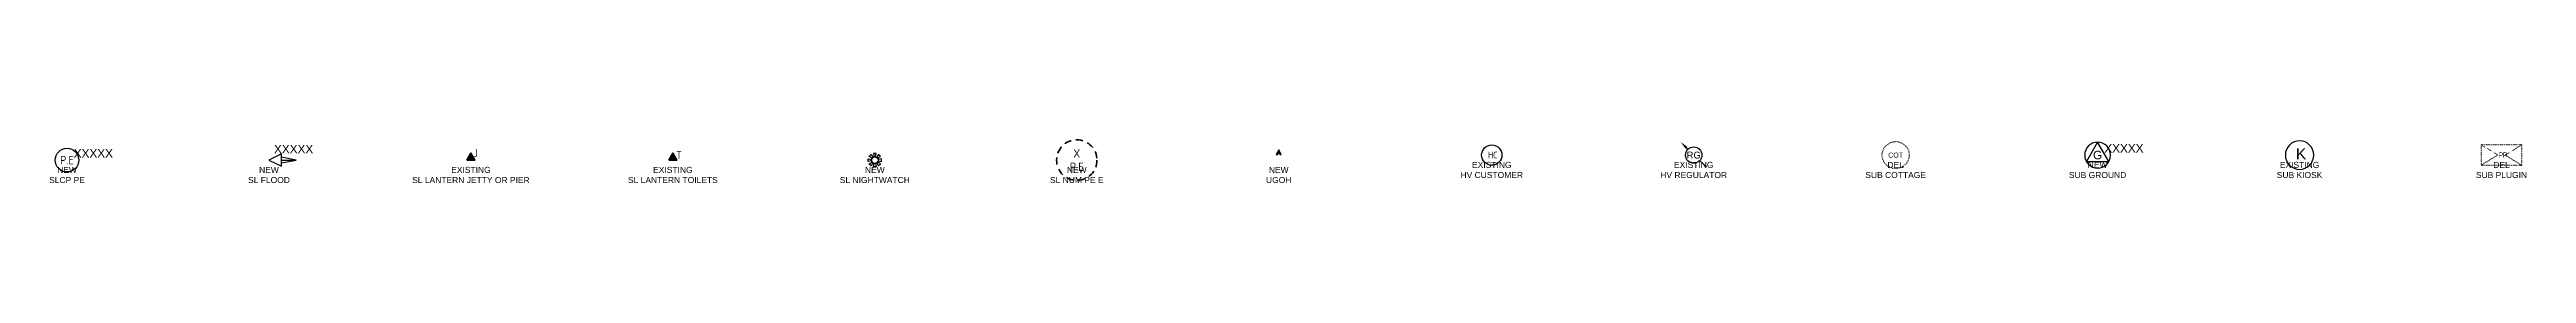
# Model space of a CAD drawing. Header units: metres. Extents: x -282 to 3977, y 160 to 949.
# Drawn here: x -171 to 565, y 160 to 173 of the extents above; entities that cross this region are included whole.
import ezdxf
from ezdxf.enums import TextEntityAlignment as Align

# ---------------------------------------------------------------- set-up
doc = ezdxf.new("R2010")
doc.units = ezdxf.units.M
doc.linetypes.add('Dash', pattern=[5, 3, -2])
doc.linetypes.add('DOT', pattern=[0.25, 0, -0.25])
doc.layers.get('0').update_dxf_attribs({"color": 6})
for name, color, linetype in [('Equip_SP_SL_EXT', 7, 'Continuous'), ('Equip_SP_SL_NEW', 2, 'Continuous'), ('Sub_SP_TR_HV_LV_SL_LS_EXT', 7, 'Continuous'), ('Sub_SP_TR_HV_LV_SL_LS_NEW', 2, 'Continuous')]:
    doc.layers.add(name, color=color, linetype=linetype)
doc.styles.add('iecARIAL', font='ARIAL.TTF')
doc.styles.add('iecISOCP', font='isocp.shx')
doc.styles.add('IESYMBOL1', font='isocp.shx')
doc.styles.get("Standard").update_dxf_attribs({"font": 'ARIAL.TTF'})

msp = doc.modelspace()

# ---------------------------------------------------------------- texts
at = {"char_height": 1.8, "width": 40, "attachment_point": 2}
for s, insert in [('NEW\\PSLCP PE', (-165.31, 164.82)), ('NEW\\PSL FLOOD', (-105.31, 164.82)), ('EXISTING\\PSL LANTERN JETTY OR PIER', (-45.31, 164.82)), ('EXISTING\\PSL LANTERN TOILETS', (14.69, 164.82)), ('NEW\\PSL NIGHTWATCH', (74.69, 164.82)), ('NEW\\PSL NUM PE E', (134.69, 164.82)), ('EXISTING\\PHV REGULATOR', (317.98, 166.31)), ('DEL\\PSUB COTTAGE', (377.98, 166.31)), ('NEW\\PSUB GROUND', (437.98, 166.31)), ('EXISTING\\PSUB KIOSK', (497.98, 166.31)), ('DEL\\PSUB PLUGIN', (557.98, 166.31))]:
    msp.add_mtext(s, dxfattribs=dict(at, insert=insert))

# ---------------------------------------------------------------- blocks, each defined once
blk = doc.blocks.new('HV_CUSTOMER_EXT')
blk.add_wipeout([(-0.19, 3.01), (-0.56, 2.96), (-0.93, 2.86), (-1.28, 2.72), (-1.61, 2.54), (-1.92, 2.32), (-2.2, 2.06), (-2.44, 1.77), (-2.64, 1.45), (-2.8, 1.11), (-2.92, 0.75), (-2.99, 0.38), (-3.01, 0), (-2.99, -0.38), (-2.92, -0.75), (-2.8, -1.11), (-2.64, -1.45), (-2.44, -1.77), (-2.2, -2.06), (-1.92, -2.32), (-1.61, -2.54), (-1.28, -2.72), (-0.93, -2.86), (-0.56, -2.96), (-0.19, -3.01), (0.19, -3.01), (0.56, -2.96), (0.93, -2.86), (1.28, -2.72), (1.61, -2.54), (1.92, -2.32), (2.2, -2.06), (2.44, -1.77), (2.64, -1.45), (2.8, -1.11), (2.92, -0.75), (2.99, -0.38), (3.01, 0), (2.99, 0.38), (2.92, 0.75), (2.8, 1.11), (2.64, 1.45), (2.44, 1.77), (2.2, 2.06), (1.92, 2.32), (1.61, 2.54), (1.28, 2.72), (0.93, 2.86), (0.56, 2.96), (0.19, 3.01)])
blk.add_circle((0, 0), 3.01)
at = {"insert": (-1.13, 1), "char_height": 2, "width": 2.7042, "attachment_point": 1, "style": 'iecISOCP'}
blk.add_mtext('HC', dxfattribs=at)
for tag, height, flags, p in [('STREET_CODE', 0.2, 9, (1.5, 0)), ('ASSET_NUM', 2.5, 8, (2, 2)), ('CONSTRUCTED_VOLTAGE', 0.2, 9, (1.5, -0.2)), ('OPERATING_VOLTAGE', 0.2, 9, (1.5, -0.6)), ('ORIENTATION', 0.2, 9, (1.5, -0.8)), ('OWNED_BY', 0.2, 9, (1.5, -1)), ('OPERATED_BY', 0.2, 9, (1.5, -1.2)), ('SECONDARY_VOLTAGE', 0.2, 9, (1.5, -1.6)), ('STATE', 0.2, 9, (1.5, -1.8)), ('SUBSTATION_TYPE', 0.2, 9, (1.5, -2.2)), ('STREETNAME', 0.2, 9, (1.5, -3)), ('SUBURB', 0.2, 9, (1.5, -3.2)), ('Z', 0.2, 1, (1.5, -3.6)), ('NO_PHASES', 0.2, 9, (1.5, -0.4)), ('MAINTAINED_BY', 0.2, 9, (1.5, -1.4)), ('PARENT', 0.2, 9, (1.5, -2)), ('USAGE', 0.2, 9, (1.5, -2.4)), ('LEGEND', 0.2, 9, (1.5, -2.6)), ('LOCATION', 0.2, 9, (1.5, -2.8)), ('NOTES', 0.2, 9, (1.5, -3.4))]:
    blk.add_attdef(tag, text='', height=height, dxfattribs=dict(flags=flags)).set_placement(p, align=Align.MIDDLE_LEFT)
blk = doc.blocks.new('HV_REGULATOR_EXT')
for p, q in [((-2.16, 2.16), (-1.68, 1.68)), ((1.74, -1.62), (3.77, -3.52))]:
    blk.add_line(p, q)
blk.add_circle((0, 0), 2.43)
blk.add_solid([(-2.44, 1.88), (-3.84, 3.84), (-1.88, 2.44)])
blk.add_text('RG', height=2.012).set_placement((0, 0), align=Align.MIDDLE_CENTER)
for tag, height, flags, p in [('STREET_CODE', 0.2, 9, (1.5, 0)), ('ASSET_NUM', 2.5, 8, (2, 2)), ('CONSTRUCTED_VOLTAGE', 0.2, 9, (1.5, -0.2)), ('OPERATING_VOLTAGE', 0.2, 9, (1.5, -0.6)), ('OPERATED_BY', 0.2, 9, (1.5, -0.8)), ('ORIENTATION', 0.2, 9, (1.5, -1.2)), ('OWNED_BY', 0.2, 9, (1.5, -1.4)), ('STATE', 0.2, 9, (1.5, -1.8)), ('STREETNAME', 0.2, 9, (1.5, -2.6)), ('SUBURB', 0.2, 9, (1.5, -2.8)), ('Z', 0.2, 1, (1.5, -3.2)), ('NO_PHASES', 0.2, 9, (1.5, -0.4)), ('MAINTAINED_BY', 0.2, 9, (1.5, -1)), ('REGULATOR_TYPE', 0.2, 9, (1.5, -1.6)), ('USAGE', 0.2, 9, (1.5, -2)), ('LEGEND', 0.2, 9, (1.5, -2.2)), ('LOCATION', 0.2, 9, (1.5, -2.4)), ('NOTES', 0.2, 9, (1.5, -3))]:
    blk.add_attdef(tag, text='', height=height, dxfattribs=dict(flags=flags)).set_placement(p, align=Align.MIDDLE_LEFT)
blk = doc.blocks.new('SUB_COTTAGE_DEL')
at = {"linetype": 'DOT'}
blk.add_circle((0, 0), 4, dxfattribs=at)
blk.add_text('COT', height=1.5).set_placement((0, 0), align=Align.MIDDLE)
for tag, height, flags, p in [('STREET_CODE', 0.2, 9, (1.5, 0)), ('ASSET_NUM', 2.5, 8, (2, 2)), ('OPERATED_BY', 0.2, 9, (1.5, -0.2)), ('Z', 0.2, 1, (1.5, -0.6)), ('MAINTAINED_BY', 0.2, 9, (1.5, -0.4))]:
    blk.add_attdef(tag, text='', height=height, dxfattribs=dict(flags=flags)).set_placement(p, align=Align.MIDDLE_LEFT)
blk = doc.blocks.new('SUB_GROUND_NEW')
blk.add_lwpolyline([(-3.84, 0, 1), (3.84, 0, 1)], format="xyb", close=True)
blk.add_lwpolyline([(1.94, 0.48), (0, 3.84), (-3.32, -1.91), (3.32, -1.91)], close=True)
blk.add_text('G', height=2.5).set_placement((0, 0), align=Align.MIDDLE_CENTER)
for tag, height, flags, p in [('STREET_CODE', 0.2, 9, (1.5, 0)), ('ASSET_NUM', 2.5, 8, (2, 2)), ('OPERATING_VOLTAGE', 0.2, 9, (1.5, -0.4)), ('ORIENTATION', 0.2, 9, (1.5, -0.6)), ('OWNED_BY', 0.2, 9, (1.5, -0.8)), ('OPERATED_BY', 0.2, 9, (1.5, -1)), ('SECONDARY_VOLTAGE', 0.2, 9, (1.5, -1.4)), ('STATE', 0.2, 9, (1.5, -1.6)), ('SUBSTATION_TYPE', 0.2, 9, (1.5, -2)), ('SUBURB', 0.2, 9, (1.5, -2.6)), ('STREETNAME', 0.2, 9, (1.5, -2.8)), ('Z', 0.2, 1, (1.5, -3.4)), ('NO_PHASES', 0.2, 9, (1.5, -0.2)), ('MAINTAINED_BY', 0.2, 9, (1.5, -1.2)), ('PARENT', 0.2, 9, (1.5, -1.8)), ('USAGE', 0.2, 9, (1.5, -2.2)), ('LEGEND', 0.2, 9, (1.5, -2.4)), ('LOCATION', 0.2, 9, (1.5, -3)), ('NOTES', 0.2, 9, (1.5, -3.2))]:
    blk.add_attdef(tag, text='', height=height, dxfattribs=dict(flags=flags)).set_placement(p, align=Align.MIDDLE_LEFT)
blk = doc.blocks.new('SUB_KIOSK_EXT')
blk.add_lwpolyline([(-4.22, 0, 1), (4.22, 0, 1)], format="xyb", close=True)
blk.add_text('K', height=3.32).set_placement((-1.1, -1.3))
for tag, height, flags, p in [('STREET_CODE', 0.2, 9, (1.5, 0)), ('ASSET_NUM', 2.5, 8, (2, 2)), ('CONSTRUCTED_VOLTAGE', 0.2, 9, (1.5, -0.2)), ('OPERATING_VOLTAGE', 0.2, 9, (1.5, -0.6)), ('ORIENTATION', 0.2, 9, (1.5, -0.8)), ('OWNED_BY', 0.2, 9, (1.5, -1)), ('OPERATED_BY', 0.2, 9, (1.5, -1.2)), ('SECONDARY_VOLTAGE', 0.2, 9, (1.5, -1.6)), ('STATE', 0.2, 9, (1.5, -1.8)), ('SUBSTATION_TYPE', 0.2, 9, (1.5, -2.2)), ('STREETNAME', 0.2, 9, (1.5, -3)), ('SUBURB', 0.2, 9, (1.5, -3.2)), ('Z', 0.2, 1, (1.5, -3.6)), ('NO_PHASES', 0.2, 9, (1.5, -0.4)), ('MAINTAINED_BY', 0.2, 9, (1.5, -1.4)), ('PARENT', 0.2, 9, (1.5, -2)), ('USAGE', 0.2, 9, (1.5, -2.4)), ('LEGEND', 0.2, 9, (1.5, -2.6)), ('LOCATION', 0.2, 9, (1.5, -2.8)), ('NOTES', 0.2, 9, (1.5, -3.4))]:
    blk.add_attdef(tag, text='', height=height, dxfattribs=dict(flags=flags)).set_placement(p, align=Align.MIDDLE_LEFT)
blk = doc.blocks.new('SUB_PLUGIN_DEL')
at = {"linetype": 'DOT'}
for p, q in [((-6, 3), (-1.09, 0)), ((6, 3), (1.09, 0)), ((-1.09, 0), (-6, -3)), ((1.09, 0), (6, -3))]:
    blk.add_line(p, q, dxfattribs=at)
blk.add_lwpolyline([(-6, -3), (6, -3), (6, 3), (-6, 3)], close=True, dxfattribs=at)
at = {"insert": (-0.88, 0.79), "char_height": 1.6, "width": 1.4982, "attachment_point": 1}
blk.add_mtext('{\\Fisocp|c0;\\T0.8;PP}', dxfattribs=at)
for tag, height, flags, p in [('STREET_CODE', 0.2, 9, (1.5, 0)), ('ASSET_NUM', 2.5, 8, (2, 2)), ('OPERATED_BY', 0.2, 9, (1.5, -0.2)), ('Z', 0.2, 1, (1.5, -0.6)), ('MAINTAINED_BY', 0.2, 9, (1.5, -0.4))]:
    blk.add_attdef(tag, text='', height=height, dxfattribs=dict(flags=flags)).set_placement(p, align=Align.MIDDLE_LEFT)
blk = doc.blocks.new('SLCP_PE_NEW')
blk.add_circle((0, 0), 3.5)
at = {"style": 'IESYMBOL1'}
blk.add_text('P.E', height=2.5, dxfattribs=at).set_placement((0, 0), align=Align.MIDDLE)
for tag, height, flags, p in [('CONSTRUCTED_VOLTAGE', 0.2, 9, (1.5, 0)), ('ASSET_NUM', 2.5, 8, (2, 2)), ('AMP_RATING', 0.2, 9, (1.5, -2.8)), ('CONTROL_TYPE', 0.2, 9, (1.5, -0.2)), ('OPERATING_VOLTAGE', 0.2, 9, (1.5, -0.6)), ('ORIENTATION', 0.2, 9, (1.5, -0.8)), ('OWNED_BY', 0.2, 9, (1.5, -1)), ('OPERATED_BY', 0.2, 9, (1.5, -1.2)), ('STATE', 0.2, 9, (1.5, -2.2)), ('STREETNAME', 0.2, 9, (1.5, -2.4)), ('SUBURB', 0.2, 9, (1.5, -2.6)), ('Z', 0.2, 1, (1.5, -3)), ('NO_PHASES', 0.2, 9, (1.5, -0.4)), ('MAINTAINED_BY', 0.2, 9, (1.5, -1.4)), ('USAGE', 0.2, 9, (1.5, -1.6)), ('LOCATION', 0.2, 9, (1.5, -1.8)), ('NOTES', 0.2, 9, (1.5, -2))]:
    blk.add_attdef(tag, text='', height=height, dxfattribs=dict(flags=flags)).set_placement(p, align=Align.MIDDLE_LEFT)
blk = doc.blocks.new('SL_FLOOD_NEW')
for p, q in [((8.1, 0), (3.76, 0.83)), ((3.76, -0.83), (8.1, 0)), ((3.76, 0), (8.1, 0))]:
    blk.add_line(p, q)
blk.add_lwpolyline([(3.76, 1.82), (0, 0), (3.76, -1.82)], close=True)
for tag, p, height, flags in [('Z', (0, 0), 0.2, 1), ('CONSTRUCTED_VOLTAGE', (0, -0.2), 0.2, 9), ('CONTROL_TYPE', (0, -0.4), 0.2, 9), ('OPERATING_VOLTAGE', (0, -1.2), 0.2, 9), ('ORIENTATION', (0, -1.4), 0.2, 9), ('OWNED_BY', (0, -1.6), 0.2, 9), ('STATE', (0, -1.8), 0.2, 9), ('CEXIST', (0, -2.2), 0.2, 9), ('CNEW', (0, -2.4), 0.2, 9), ('CNUMBER', (0, -2.6), 0.2, 9), ('CREMOVE', (0, -2.8), 0.2, 9), ('CREPLACE', (0, -3), 0.2, 9), ('LANTERN_PURPOSE', (0, -0.6), 0.2, 9), ('LANTERN_TYPE', (0, -0.8), 0.2, 9), ('NO_PHASES', (0, -1), 0.2, 9), ('USAGE', (0, -2), 0.2, 9), ('LKINGHEIGHT', (0, -3.2), 0.2, 9), ('LBRACKET', (0, -3.4), 0.2, 9), ('LBRACKETVOCAB', (0, -3.6), 0.2, 9), ('LCATEGORY', (0, -3.8), 0.2, 9), ('LCHARGE1', (0, -4), 0.2, 9), ('LCHARGE1PERCENT', (0, -4.2), 0.2, 9), ('LCHARGE2', (0, -4.4), 0.2, 9), ('LCHARGE2PERCENT', (0, -4.6), 0.2, 9), ('LCHARGE3', (0, -4.8), 0.2, 9), ('LCHARGE3PERCENT', (0, -5), 0.2, 9), ('LEXIST', (0, -5.2), 0.2, 9), ('LLAMP', (0, -5.4), 0.2, 9), ('LLAMPVOCAB', (0, -5.6), 0.2, 9), ('LMAST', (0, -5.8), 0.2, 9), ('LMASTVOCAB', (0, -6), 0.2, 9), ('LNEW', (0, -6.2), 0.2, 9), ('LANTNUMBER', (0, -6.4), 0.2, 9), ('LOUTREACH', (0, -6.8), 0.2, 9), ('LOUTREACHVOCAB', (0, -7), 0.2, 9), ('LRATECODE', (0, -7.2), 0.2, 9), ('LREMOVE', (0, -7.4), 0.2, 9), ('LNUMBER', (4.29, -3.76), 2.5, 8), ('STREETNAME', (0, -8.8), 0.2, 9), ('SUBURB', (0, -9), 0.2, 9), ('LREPLACE', (0, -7.6), 0.2, 9), ('LTYPE', (0, -7.8), 0.2, 9), ('LTYPEVOCAB', (0, -8), 0.2, 9), ('LEGEND', (0, -8.2), 0.2, 9), ('LOCATION', (0, -8.4), 0.2, 9), ('NOTES', (0, -8.6), 0.2, 9)]:
    blk.add_attdef(tag, p, '', height=height, dxfattribs=dict(flags=flags))
at = {"style": 'iecARIAL', "flags": 9}
blk.add_attdef('ASSET_NUM', (1.5, 2.02), '', height=2.5, dxfattribs=at)
blk = doc.blocks.new('SL_LANTERN_JETTY_OR_PIER_EXT')
at = {"lineweight": 40}
blk.add_hatch(color=256, dxfattribs=at).paths.add_polyline_path([(0.02, 2.09), (-1.2, 0), (1.2, 0)])
blk.add_lwpolyline([(-1.2, 0), (1.2, 0), (0.02, 2.09)], close=True, dxfattribs=at)
at = {"lineweight": 40, "style": 'IESYMBOL1'}
blk.add_text('J', height=2.4, dxfattribs=at).set_placement((0.72, 2.08), align=Align.MIDDLE_LEFT)
blk = doc.blocks.new('SL_LANTERN_TOILETS_EXT')
at = {"lineweight": 40}
blk.add_hatch(color=256, dxfattribs=at).paths.add_polyline_path([(0.02, 2.09), (-1.2, 0), (1.2, 0)])
blk.add_lwpolyline([(-1.2, 0), (1.2, 0), (0.02, 2.09)], close=True, dxfattribs=at)
at = {"lineweight": 40, "style": 'IESYMBOL1'}
blk.add_text('T', height=2.4, dxfattribs=at).set_placement((0.95, 1.54), align=Align.MIDDLE_LEFT)
blk = doc.blocks.new('SL_NIGHTWATCH_NEW')
for p, q in [((-1.16, 1.63), (-1.16, 1.63, 0)), ((-1.1, 1.64), (-1.1, 1.64, 0)), ((1.08, 1.63), (1.08, 1.63, 0)), ((-0.86, -0.57), (-0.86, -0.57, 0)), ((0.82, -0.57), (0.82, -0.57, 0)), ((1.13, -1.65), (1.13, -1.65, 0)), ((1.96, -0.37), (1.96, -0.37, 0))]:
    blk.add_line(p, q)
for points in [[(-0.98, 0.19, 0.098491), (-0.98, -0.2), (-1.96, -0.39, -0.098491), (-1.96, 0.39)], [(-0.56, 0.83, 0.098491), (-0.83, 0.55), (-1.66, 1.11, -0.098491), (-1.11, 1.66)], [(-0.2, 0.98, -0.098491), (0.19, 0.98), (0.39, 1.96, 0.098491), (-0.39, 1.96)], [(0.83, 0.56), (1.66, 1.11, 0.098491), (1.11, 1.66), (0.55, 0.83, -0.098491)], [(0.98, -0.19), (1.96, -0.39, 0.098491), (1.96, 0.39), (0.98, 0.2, -0.098491)], [(-0.83, -0.56, 0.098491), (-0.55, -0.83), (-1.11, -1.66, -0.098491), (-1.66, -1.11)], [(0.2, -0.98), (0.39, -1.96, -0.098491), (-0.39, -1.96), (-0.19, -0.98, 0.098491)], [(0.56, -0.83), (1.11, -1.66, 0.098491), (1.66, -1.11), (0.83, -0.55, -0.098491)]]:
    blk.add_lwpolyline(points, format="xyb", close=True)
blk.add_circle((0, 0), 1)
blk = doc.blocks.new('SL_NUM_PE_EXIST')
at = {"linetype": 'Dash', "lineweight": 40, "ltscale": 0.7}
blk.add_circle((0, 0), 6, dxfattribs=at)
at = {"lineweight": 40, "style": 'IESYMBOL1'}
blk.add_text('P.E', height=2.5, dxfattribs=at).set_placement((0, -0.72), align=Align.TOP_CENTER)
at = {"lineweight": 40, "style": 'IESYMBOL1', "flags": 4}
blk.add_attdef('SL15', text='', height=2.5, dxfattribs=at).set_placement((0, 0), align=Align.BOTTOM_CENTER)
at = {"lineweight": 40, "flags": 1}
blk.add_attdef('Z', (0, 0), '', height=0.2, dxfattribs=at)
blk = doc.blocks.new('UGOH_NEW')
blk.add_hatch(color=256).paths.add_polyline_path([(-0.75, 1.7), (0.75, 1.7), (0, 3)])
at = {"color": 1}
blk.add_lwpolyline([(-0.75, 1.7), (0.75, 1.7), (0, 3)], close=True, dxfattribs=at)
blk.add_wipeout([(-0.25, 1.7), (-0.25, 0), (0.25, 0), (0.25, 1.7)])
for tag, flags, p in [('CONSTRUCTED_VOLTAGE', 9, (1.5, 0)), ('ACTUAL_STATUS', 9, (1.5, -1.6)), ('OPERATING_VOLTAGE', 9, (1.5, -0.2)), ('ORIENTATION', 9, (1.5, -0.4)), ('STATE', 9, (1.5, -0.6)), ('OWNED_BY', 9, (1.5, -1)), ('OPERATED_BY', 9, (1.5, -1.2)), ('TYPE', 1, (1.5, -2)), ('USAGE', 9, (1.5, -0.8)), ('MAINTAINED_BY', 9, (1.5, -1.4)), ('NUMBER_OF_PHASES', 9, (1.5, -1.8))]:
    blk.add_attdef(tag, text='', height=0.2, dxfattribs=dict(flags=flags)).set_placement(p, align=Align.MIDDLE_LEFT)

# ---------------------------------------------------------------- block references
at = {"layer": 'Equip_SP_SL_EXT'}
for name, p in [('SL_LANTERN_JETTY_OR_PIER_EXT', (-45.31, 166.82)), ('SL_LANTERN_TOILETS_EXT', (14.69, 166.82))]:
    msp.add_blockref(name, p, dxfattribs=at)
at = {"layer": 'Equip_SP_SL_NEW'}
ref = msp.add_blockref('SLCP_PE_NEW', (-165.31, 166.82), dxfattribs=at)
ref.add_attrib('ASSET_NUM', 'XXXXX', dxfattribs={"layer": '0', "height": 2.5}).set_placement((-163.31, 168.82), align=Align.MIDDLE_LEFT)
ref = msp.add_blockref('SL_FLOOD_NEW', (-105.31, 166.82), dxfattribs=at)
ref.add_attrib('ASSET_NUM', 'XXXXX', (-103.81, 168.84), dxfattribs={"layer": '0', "height": 2.5, "style": 'iecARIAL'})
ref = msp.add_blockref('SL_NUM_PE_EXIST', (134.69, 166.82), dxfattribs=at)
ref.add_attrib('SL15', 'X', dxfattribs={"layer": '0', "height": 2.5, "style": 'IESYMBOL1'}).set_placement((134.69, 166.82), align=Align.BOTTOM_CENTER)
for name, p in [('UGOH_NEW', (194.69, 166.82)), ('SL_NIGHTWATCH_NEW', (74.69, 166.82))]:
    msp.add_blockref(name, p, dxfattribs=at)
at = {"layer": 'Sub_SP_TR_HV_LV_SL_LS_EXT'}
for name, p in [('HV_CUSTOMER_EXT', (257.98, 168.31)), ('HV_REGULATOR_EXT', (317.98, 168.31)), ('SUB_COTTAGE_DEL', (377.98, 168.31)), ('SUB_KIOSK_EXT', (497.98, 168.31)), ('SUB_PLUGIN_DEL', (557.98, 168.31))]:
    msp.add_blockref(name, p, dxfattribs=at)
at = {"layer": 'Sub_SP_TR_HV_LV_SL_LS_NEW'}
ref = msp.add_blockref('SUB_GROUND_NEW', (437.98, 168.31), dxfattribs=at)
ref.add_attrib('ASSET_NUM', 'XXXXX', dxfattribs={"layer": '0', "height": 2.5}).set_placement((439.98, 170.31), align=Align.MIDDLE_LEFT)

msp.set_redraw_order([(e.dxf.handle, doc.entitydb.next_handle()) for e in msp.query("TEXT MTEXT ATTDEF DIMENSION ARC_DIMENSION")])  # texts and dimensions are drawn at this point

# ---------------------------------------------------------------- next in the draw order: texts
at = {"char_height": 1.8, "width": 40, "attachment_point": 2}
for s, insert in [('NEW\\PUGOH', (194.69, 164.82)), ('EXISTING\\PHV CUSTOMER', (257.98, 166.31))]:
    msp.add_mtext(s, dxfattribs=dict(at, insert=insert))

doc.saveas('drawing.dxf')
